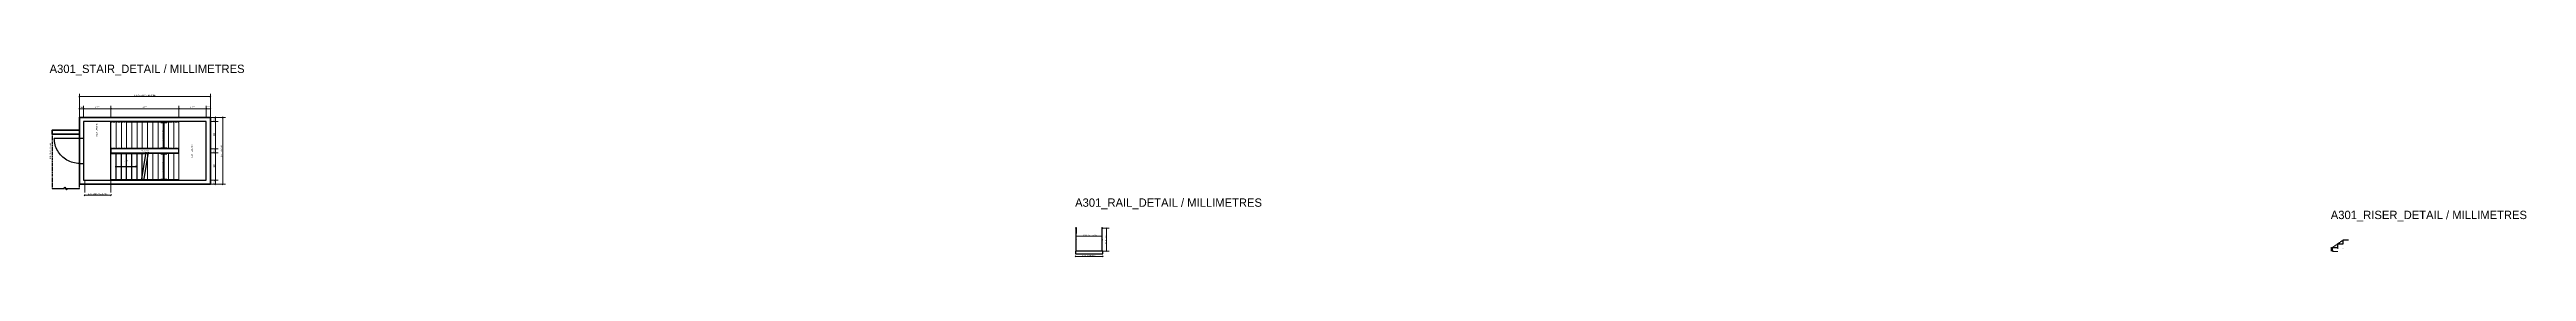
# Model space of a CAD drawing. Header units: millimetres. Extents: x -14174 to 142128, y -12275 to 248951.
# Drawn here: x 11032 to 129251, y 239730 to 248951 of the extents above; entities that cross this region are included whole.
import ezdxf
from ezdxf.enums import TextEntityAlignment as Align

# ---------------------------------------------------------------- set-up
doc = ezdxf.new("R2010")
doc.units = ezdxf.units.MM
for name, pattern in [('DASH_25_1.2_0.7', [47.5, 30, -17.5]), ('DASH_25_1_0.7', [42.5, 25, -17.5]), ('DASH_25_1_1', [50, 25, -25]), ('DASH_25_2_1', [75, 50, -25]), ('DASH_5_2_1', [15, 10, -5]), ('DASHED', [1.524, 1.27, -0.254])]:
    doc.linetypes.add(name, pattern=pattern)
for name, color, linetype, lineweight in [('A-ANNO', 7, 'Continuous', 18), ('A-DIMS', 8, 'Continuous', 13), ('A-DOOR', 7, 'Continuous', 25), ('A-EQUIP', 3, 'Continuous', 18), ('A-HIDDEN', 8, 'DASHED', 13), ('A-OUTLINE', 7, 'Continuous', 25), ('A-ROUTE', 30, 'Continuous', 25), ('A-WALL', 8, 'Continuous', 50)]:
    doc.layers.add(name, color=color, linetype=linetype, lineweight=lineweight)

# ---------------------------------------------------------------- blocks, each defined once
blk = doc.blocks.new('A301_STAIR_DETAIL')
at = {"layer": 'A-DIMS'}
for p, q in [((12435, 7375), (12485, 7425)), ((12460, 6400), (12460, 7530)), ((12460, 7400), (18710, 7400)), ((18685, 7375), (18735, 7425)), ((18710, 6400), (18710, 7530)), ((12435, 6795), (12485, 6845)), ((12460, 6400), (12460, 6950)), ((12460, 6820), (12660, 6820)), ((12635, 6795), (12685, 6845)), ((12635, 6795), (12685, 6845)), ((12660, 6400), (12660, 6950)), ((12660, 6400), (12660, 6950)), ((12660, 6820), (13960, 6820)), ((13935, 6795), (13985, 6845)), ((13935, 6795), (13985, 6845)), ((13960, 6400), (13960, 6950)), ((13960, 6400), (13960, 6950)), ((13960, 6820), (17210, 6820)), ((16350, 6150), (16630, 6150)), ((16475, 6125), (16525, 6175)), ((16500, 4950), (16500, 6150)), ((17185, 6795), (17235, 6845)), ((17185, 6795), (17235, 6845)), ((17210, 6400), (17210, 6950)), ((17210, 6400), (17210, 6950)), ((17210, 6820), (18510, 6820)), ((18485, 6795), (18535, 6845)), ((18485, 6795), (18535, 6845)), ((18510, 6400), (18510, 6950)), ((18510, 6400), (18510, 6950)), ((18510, 6820), (18710, 6820)), ((18685, 6795), (18735, 6845)), ((18710, 6400), (18710, 6950)), ((18710, 6400), (19430, 6400)), ((18710, 6400), (19080, 6400)), ((18710, 6200), (19080, 6200)), ((18710, 6200), (19080, 6200)), ((18925, 6375), (18975, 6425)), ((18925, 6175), (18975, 6225)), ((18925, 6175), (18975, 6225)), ((18950, 6200), (18950, 6400)), ((18950, 4900), (18950, 6200)), ((19275, 6375), (19325, 6425)), ((19300, 3200), (19300, 6400)), ((16350, 4950), (16630, 4950)), ((16475, 4925), (16525, 4975)), ((18710, 4900), (19080, 4900)), ((18710, 4900), (19080, 4900)), ((18925, 4875), (18975, 4925)), ((18925, 4875), (18975, 4925)), ((18950, 4700), (18950, 4900)), ((16350, 4650), (16630, 4650)), ((16475, 4625), (16525, 4675)), ((16500, 3450), (16500, 4650)), ((18710, 4700), (19080, 4700)), ((18710, 4700), (19080, 4700)), ((18925, 4675), (18975, 4725)), ((18925, 4675), (18975, 4725)), ((18950, 3400), (18950, 4700)), ((12685, 2655), (12735, 2705)), ((12710, 3400), (12710, 2810)), ((12710, 2680), (13960, 2680)), ((13935, 2655), (13985, 2705)), ((13960, 3400), (13960, 2810)), ((16350, 3450), (16630, 3450)), ((16475, 3425), (16525, 3475)), ((18710, 3400), (19080, 3400)), ((18710, 3400), (19080, 3400)), ((18710, 3200), (19430, 3200)), ((18710, 3200), (19080, 3200)), ((18925, 3375), (18975, 3425)), ((18925, 3375), (18975, 3425)), ((18925, 3175), (18975, 3225)), ((18950, 3200), (18950, 3400)), ((19275, 3175), (19325, 3225))]:
    blk.add_line(p, q, dxfattribs=at)
at = {"layer": 'A-DOOR'}
blk.add_line((12460, 5400), (11260, 5400), dxfattribs=at)
at = {"layer": 'A-HIDDEN', "linetype": 'DASH_25_1_0.7'}
for p, q in [((13960, 4900), (13960, 6200)), ((13960, 6175), (17210, 6175)), ((14210, 4900), (14210, 6200)), ((14460, 4900), (14460, 6200)), ((14710, 4900), (14710, 6200)), ((14960, 4900), (14960, 6200)), ((15210, 4900), (15210, 6200)), ((15460, 4900), (15460, 6200)), ((15710, 4900), (15710, 6200)), ((15960, 4900), (15960, 6200)), ((16210, 4900), (16210, 6200)), ((16460, 4900), (16460, 6200)), ((16710, 4900), (16710, 6200)), ((16960, 4900), (16960, 6200)), ((17210, 4900), (17210, 6200)), ((13960, 4925), (17210, 4925)), ((15585, 4675), (17210, 4675)), ((15710, 3400), (15710, 4700)), ((15960, 3400), (15960, 4700)), ((16210, 3400), (16210, 4700)), ((16460, 3400), (16460, 4700)), ((16710, 3400), (16710, 4700)), ((16960, 3400), (16960, 4700)), ((17210, 3400), (17210, 4700)), ((15585, 3425), (17210, 3425))]:
    blk.add_line(p, q, dxfattribs=at)
at = {"layer": 'A-HIDDEN', "linetype": 'DASH_25_1_1'}
blk.add_line((12460, 5400), (12460, 4200), dxfattribs=at)
at = {"layer": 'A-HIDDEN', "linetype": 'DASH_25_1.2_0.7'}
blk.add_lwpolyline([(17210, 3400), (18510, 3400), (18510, 6200), (17210, 6200)], close=True, dxfattribs=at)
at = {"layer": 'A-OUTLINE'}
for p, q in [((15420, 3360), (15640, 4740)), ((15530, 3360), (15750, 4740)), ((13960, 3400), (13960, 4700)), ((13960, 4675), (15585, 4675)), ((14210, 3400), (14210, 4700)), ((14460, 3400), (14460, 4700)), ((14710, 3400), (14710, 4700)), ((14960, 3400), (14960, 4700)), ((15210, 3400), (15210, 4700)), ((15460, 3400), (15460, 4700)), ((13960, 3425), (15585, 3425))]:
    blk.add_line(p, q, dxfattribs=at)
for points in [[(12660, 3400), (18510, 3400), (18510, 6200), (12660, 6200)], [(12660, 3400), (13960, 3400), (13960, 6200), (12660, 6200)], [(12450, 4200), (12670, 4200), (12670, 5400), (12450, 5400)], [(13960, 4700), (17210, 4700), (17210, 4900), (13960, 4900)]]:
    blk.add_lwpolyline(points, close=True, dxfattribs=at)
at = {"layer": 'A-OUTLINE', "linetype": 'DASH_25_2_1'}
blk.add_lwpolyline([(11160, 3000), (12460, 3000), (12460, 5600), (11160, 5600)], close=True, dxfattribs=at)
at = {"layer": 'A-OUTLINE'}
for points in [[(12460, 4200), (12382, 4203), (12303, 4210), (12226, 4223), (12149, 4241), (12074, 4264), (12001, 4291), (11929, 4324), (11860, 4361), (11793, 4402), (11729, 4448), (11669, 4498), (11611, 4551), (11558, 4609), (11508, 4669), (11462, 4733), (11421, 4800), (11384, 4869), (11351, 4941), (11324, 5014), (11301, 5089), (11283, 5166), (11270, 5243), (11263, 5322), (11260, 5400)], [(11160, 3000), (11700, 3000), (11760, 3070), (11840, 2930), (11900, 3000), (12460, 3000)]]:
    blk.add_lwpolyline(points, dxfattribs=at)
at = {"layer": 'A-ROUTE'}
blk.add_line((14160, 4050), (15210, 4050), dxfattribs=at)
blk.add_lwpolyline([(15210, 4050), (15150, 4070), (15150, 4030)], close=True, dxfattribs=at)
at = {"layer": 'A-WALL'}
for points in [[(12460, 3200), (18710, 3200), (18710, 6400), (12460, 6400)], [(11160, 5600), (12460, 5600), (12460, 5800), (11160, 5800)]]:
    blk.add_lwpolyline(points, close=True, dxfattribs=at)
at = {"layer": 'A-ANNO'}
for s, height, p in [('6 250 GROSS / NOMINAL', 62.5, (15585, 7430)), ('200', 62.5, (12560, 6850)), ('1 300', 62.5, (13310, 6850)), ('3 250', 62.5, (15585, 6850)), ('1 300', 62.5, (17860, 6850)), ('200', 62.5, (18610, 6850)), ('200 WELL', 57.5, (15585, 4775)), ('UP F1', 50, (14710, 4300)), ('1 250 CLEAR LANDING', 62.5, (13335, 2710))]:
    blk.add_text(s, height=height, dxfattribs=at).set_placement(p, align=Align.CENTER)
for s, height, p in [('WEST LANDING', 61.25, (13310, 5800)), ('200', 62.5, (18920, 6300)), ('D01 / 1 200 CLEAR', 65, (11100, 4800)), ('1 200 CLEAR', 62.5, (16470, 5550)), ('EAST LANDING', 61.25, (17860, 4800)), ('1 300', 62.5, (18920, 5550)), ('200', 62.5, (18920, 4800)), ('3 200 GROSS', 62.5, (19270, 4800)), ('1 200 CLEAR', 62.5, (16470, 4050)), ('1 300', 62.5, (18920, 4050)), ('200', 62.5, (18920, 3300))]:
    blk.add_text(s, height=height, rotation=90, dxfattribs=at).set_placement(p, align=Align.CENTER)
blk = doc.blocks.new('A301_RAIL_DETAIL')
at = {"layer": 'A-DIMS'}
for p, q in [((0, 0), (0, -120)), ((30, 700), (70, 740)), ((50, 1100), (50, 850)), ((50, 720), (1250, 720)), ((1230, 700), (1270, 740)), ((1250, 1100), (1250, 850)), ((1300, 1100), (1610, 1100)), ((1300, 0), (1300, -120)), ((1300, 0), (1610, 0)), ((1460, 1080), (1500, 1120)), ((1460, -20), (1500, 20)), ((1480, 0), (1480, 1100)), ((-20, -270), (20, -230)), ((0, -250), (1300, -250)), ((1280, -270), (1320, -230))]:
    blk.add_line(p, q, dxfattribs=at)
at = {"layer": 'A-EQUIP'}
for centre, radius in [((25, 1100), 25), ((25, 550), 16), ((1275, 1100), 25), ((1275, 550), 16)]:
    blk.add_circle(centre, radius, dxfattribs=at)
at = {"layer": 'A-OUTLINE'}
for p, q in [((25, 0), (25, 1100)), ((1275, 0), (1275, 1100))]:
    blk.add_line(p, q, dxfattribs=at)
blk.add_lwpolyline([(0, -120), (1300, -120), (1300, 0), (0, 0)], close=True, dxfattribs=at)
at = {"layer": 'A-ANNO'}
for s, p in [('1 200 BETWEEN RAILS', (650, 744)), ('1 300 TREAD BAND', (650, -226))]:
    blk.add_text(s, height=50, dxfattribs=at).set_placement(p, align=Align.CENTER)
blk.add_text('1 100 GUARD', height=50, rotation=90, dxfattribs=at).set_placement((1456, 550), align=Align.CENTER)
blk = doc.blocks.new('A301_RISER_DETAIL')
at = {"layer": 'A-DIMS'}
for p, q in [((-75, 174), (-65, 184)), ((-75, -5), (-65, 5)), ((-70, 0), (-70, 179)), ((0, 179), (0, 115)), ((0, 179), (60, 179)), ((0, 0), (60, 0)), ((250, 179), (250, 115)), ((-5, -20), (5, -10)), ((0, -15), (250, -15)), ((245, -20), (255, -10))]:
    blk.add_line(p, q, dxfattribs=at)
at = {"layer": 'A-OUTLINE', "linetype": 'DASH_5_2_1'}
blk.add_line((0, 179), (500, 536), dxfattribs=at)
at = {"layer": 'A-OUTLINE'}
blk.add_lwpolyline([(0, 0), (0, 179), (250, 179), (250, 357), (500, 357), (500, 536), (750, 536)], dxfattribs=at)
at = {"layer": 'A-ANNO'}
blk.add_text('178.571', height=12.5, rotation=90, dxfattribs=at).set_placement((-76, 89), align=Align.CENTER)
blk.add_text('250', height=12.5, dxfattribs=at).set_placement((125, -9), align=Align.CENTER)
blk.add_text('NOSING LINE', height=12, rotation=35.54, dxfattribs=at).set_placement((460, 100))

msp = doc.modelspace()

# ---------------------------------------------------------------- block references
for name, p in [('A301_STAIR_DETAIL', (0, 240000)), ('A301_RAIL_DETAIL', (60000, 240000)), ('A301_RISER_DETAIL', (120000, 240000))]:
    msp.add_blockref(name, p)

# ---------------------------------------------------------------- texts
at = {"layer": 'A-ANNO'}
for s, p in [('A301_STAIR_DETAIL / MILLIMETRES', (11035, 248530)), ('A301_RAIL_DETAIL / MILLIMETRES', (59980, 242125)), ('A301_RISER_DETAIL / MILLIMETRES', (119911.5, 241535.7))]:
    msp.add_text(s, height=400, dxfattribs=at).set_placement(p)

doc.saveas('drawing.dxf')
